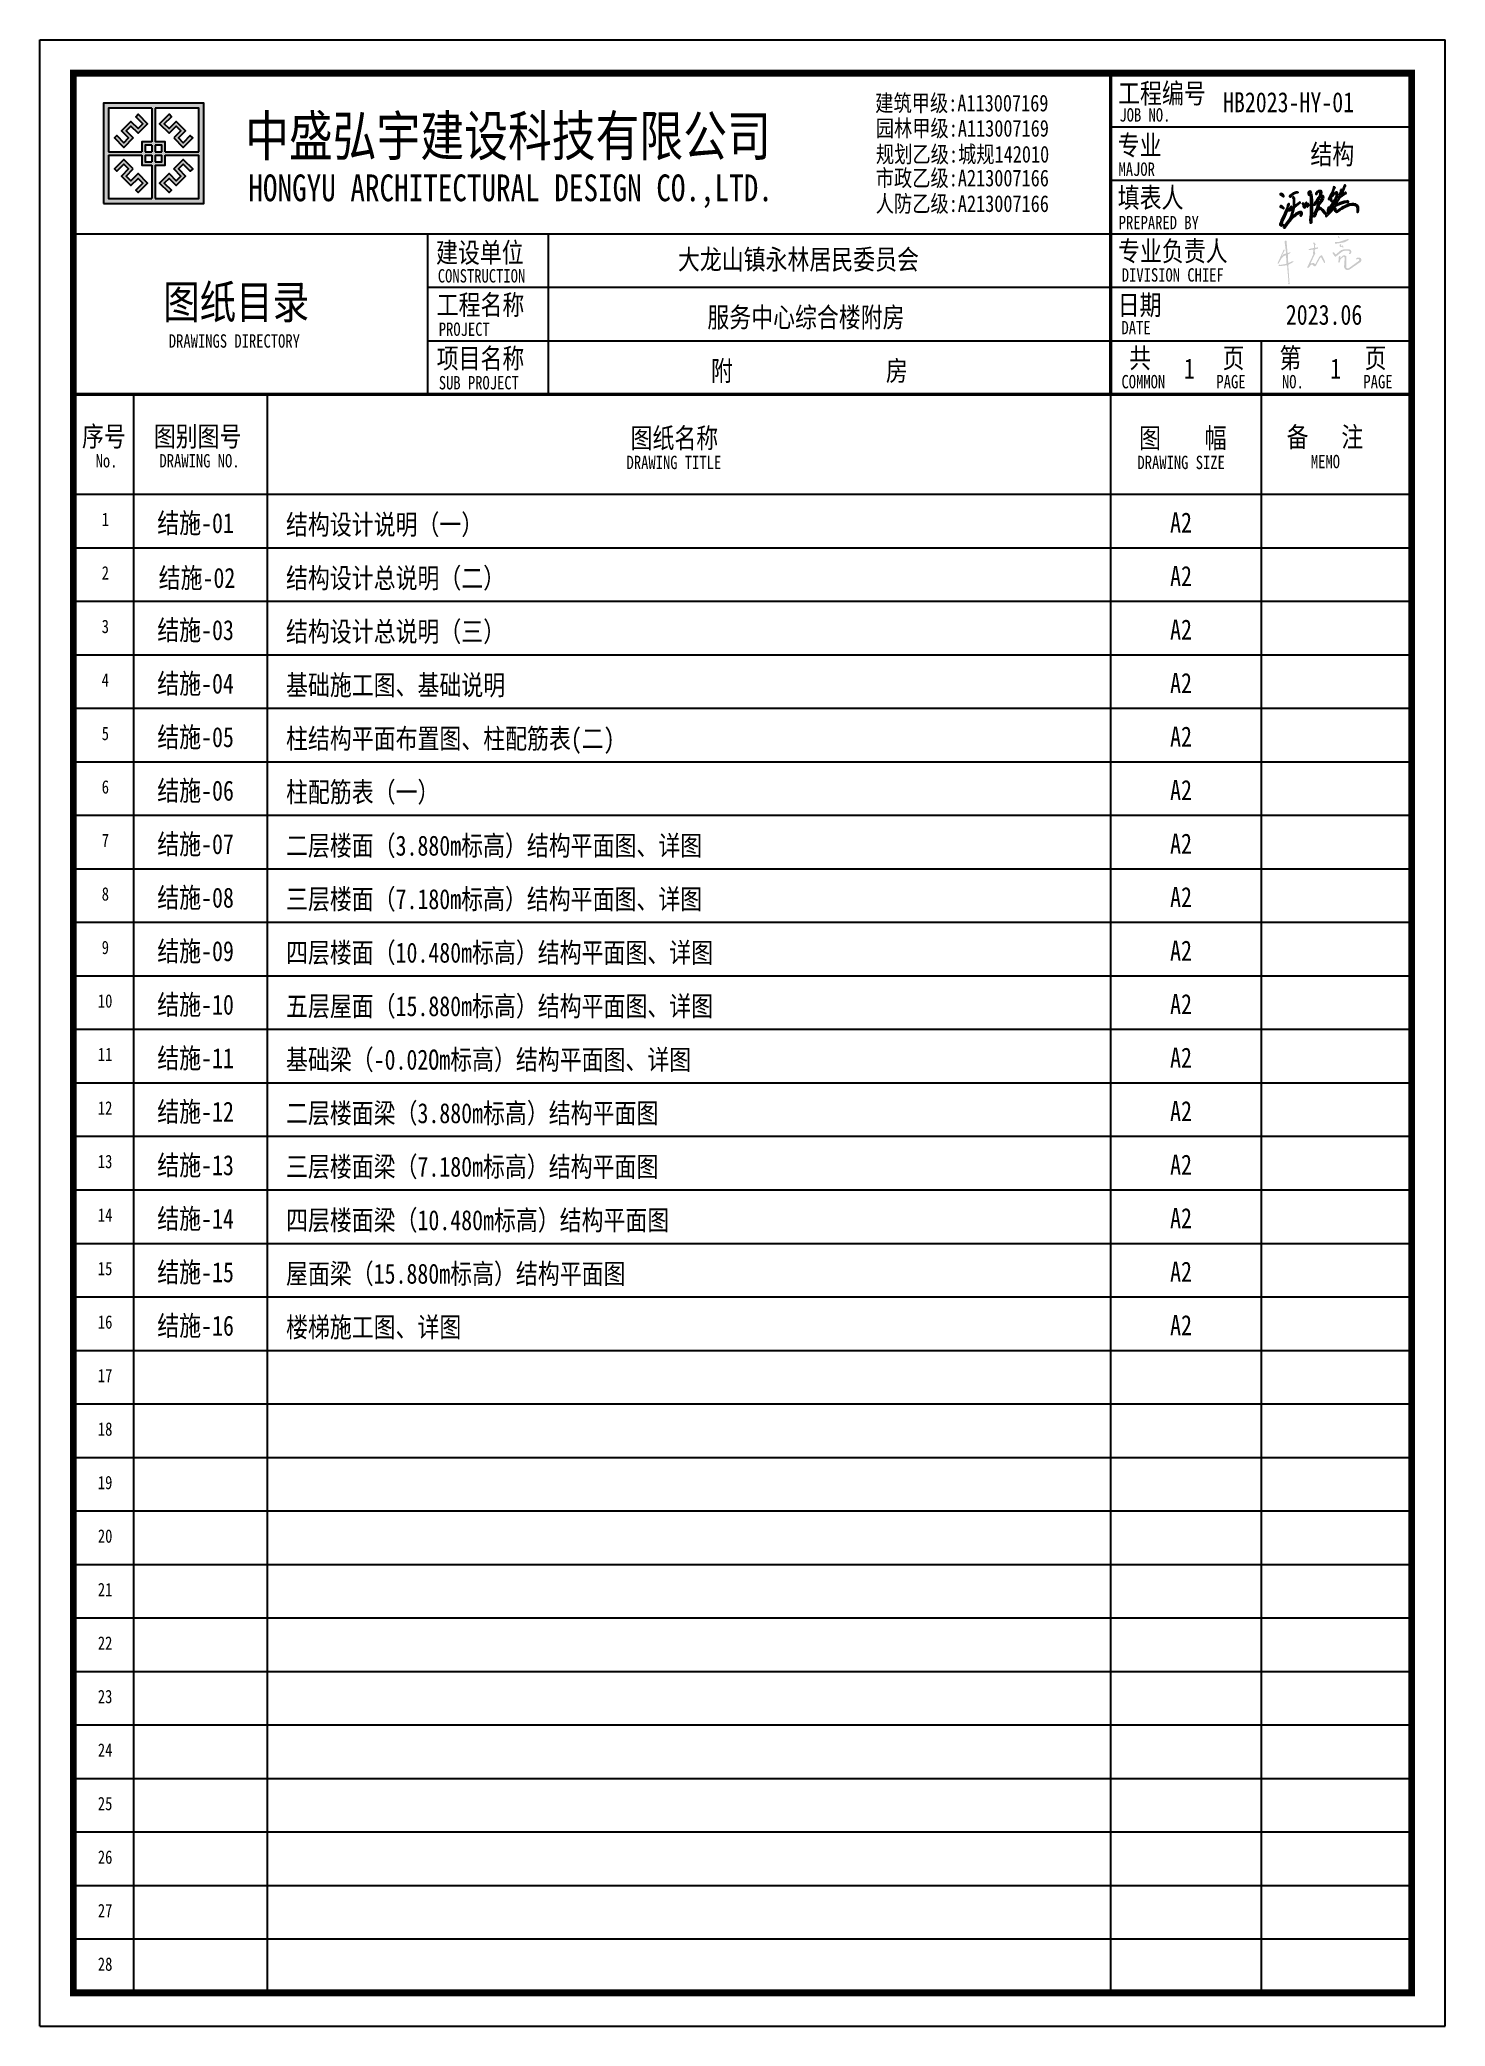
# Model space of a CAD drawing. Extents: x 1051052 to 1482120, y -981644 to -673261.
# Drawn here: x 1051052 to 1072052, y -793329 to -763629 of the extents above; entities that cross this region are included whole.
import ezdxf
from ezdxf.enums import TextEntityAlignment as Align

# ---------------------------------------------------------------- set-up
doc = ezdxf.new("R2010")
doc.units = 0
doc.header["$LTSCALE"] = 1000
doc.header["$MEASUREMENT"] = 0
doc.layers.add('TK', color=142, linetype='Continuous')
doc.layers.add('XM', color=7, linetype='Continuous')
doc.styles.add('HYZT1', font='', dxfattribs={"width": 0.8})
doc.styles.add('HYZT2', font='simhei_0.ttf', dxfattribs={"width": 0.8})
doc.styles.get('HYZT1').set_extended_font_data('SimSun')

msp = doc.modelspace()

# ---------------------------------------------------------------- texts
at = {"layer": 'TK', "style": 'HYZT1', "width": 0.8}
for s, p in [('建筑甲级:A113007169', (1064828.769, -764575.696)), ('园林甲级:A113007169', (1064836.14, -764952.66)), ('规划乙级:城规142010', (1064839.849, -765340.677)), ('市政乙级:A213007166', (1064836.14, -765695.95)), ('人防乙级:A213007166', (1064836.14, -766079.266))]:
    msp.add_text(s, height=250, dxfattribs=at).set_placement(p, align=Align.MIDDLE_CENTER)
at = {"layer": 'TK', "width": 0.8}
for s, height, style, p in [('工程编号', 300, 'HYZT1', (1067163.872, -764580.507)), ('中盛弘宇建设科技有限公司', 600, 'HYZT2', (1054118.995, -765365.825)), ('JOB NO.', 200, 'HYZT1', (1067183.55, -764852.918)), ('专业', 300, 'HYZT1', (1067158.389, -765357.097)), ('HONGYU ARCHITECTURAL DESIGN CO.,LTD.', 400, 'HYZT2', (1054169.043, -766043.325)), ('MAJOR', 200, 'HYZT1', (1067169.856, -765664.435)), ('填表人', 300, 'HYZT1', (1067158.389, -766140.33)), ('PREPARED BY', 200, 'HYZT1', (1067173.364, -766462.551)), ('建设单位', 300, 'HYZT1', (1056972.69, -766961.418)), ('专业负责人', 300, 'HYZT1', (1067163.872, -766938.977)), ('CONSTRUCTION', 200, 'HYZT1', (1056999.54, -767258.875)), ('DIVISION CHIEF', 200, 'HYZT1', (1067219.157, -767245.328)), ('图纸目录', 500, 'HYZT1', (1052894.876, -767799.558)), ('工程名称', 300, 'HYZT1', (1056982.273, -767743.098)), ('日期', 300, 'HYZT1', (1067157.426, -767745.058)), ('DRAWINGS DIRECTORY', 200, 'HYZT1', (1052980.099, -768233.175)), ('PROJECT', 200, 'HYZT1', (1057013.548, -768057.03)), ('DATE', 200, 'HYZT1', (1067214.526, -768033.366)), ('项目名称', 300, 'HYZT1', (1056982.273, -768543.098)), ('共', 300, 'HYZT1', (1067329.43, -768537.332)), ('页', 300, 'HYZT1', (1068725.398, -768537.332)), ('第', 300, 'HYZT1', (1069574.973, -768537.332)), ('页', 300, 'HYZT1', (1070848.053, -768537.332)), ('COMMON', 200, 'HYZT1', (1067214.526, -768841.095)), ('PAGE', 200, 'HYZT1', (1068632.712, -768841.095)), ('NO.', 200, 'HYZT1', (1069611.916, -768841.095)), ('PAGE', 200, 'HYZT1', (1070829.353, -768841.095)), ('SUB PROJECT', 200, 'HYZT1', (1057013.548, -768857.03)), ('序号', 300, 'HYZT1', (1051682.707, -769709.206)), ('图别图号', 300, 'HYZT1', (1052754.927, -769709.206)), ('图纸名称', 300, 'HYZT1', (1059879.635, -769733.482)), ('图    幅', 300, 'HYZT1', (1067477.079, -769733.482)), ('备   注', 300, 'HYZT1', (1069682.074, -769717.826)), ('No.', 200, 'HYZT1', (1051886.486, -770023.703)), ('DRAWING NO.', 200, 'HYZT1', (1052840.277, -770023.703)), ('MEMO', 200, 'HYZT1', (1070044.233, -770035.458)), ('DRAWING TITLE', 200, 'HYZT1', (1059819.292, -770048.502)), ('DRAWING SIZE', 200, 'HYZT1', (1067452.853, -770048.502)), ('1', 200, 'HYZT1', (1051977.354, -770899.791)), ('2', 200, 'HYZT1', (1051977.354, -771699.791)), ('3', 200, 'HYZT1', (1051977.354, -772499.791)), ('4', 200, 'HYZT1', (1051977.354, -773299.791)), ('5', 200, 'HYZT1', (1051977.354, -774099.791)), ('6', 200, 'HYZT1', (1051977.354, -774899.791)), ('7', 200, 'HYZT1', (1051977.354, -775699.791)), ('8', 200, 'HYZT1', (1051977.354, -776499.791)), ('9', 200, 'HYZT1', (1051977.354, -777299.791)), ('10', 200, 'HYZT1', (1051919.421, -778099.791)), ('11', 200, 'HYZT1', (1051919.421, -778899.791)), ('12', 200, 'HYZT1', (1051919.421, -779699.791)), ('13', 200, 'HYZT1', (1051919.421, -780499.791)), ('14', 200, 'HYZT1', (1051919.421, -781299.791)), ('15', 200, 'HYZT1', (1051919.421, -782099.791)), ('16', 200, 'HYZT1', (1051919.421, -782899.791)), ('17', 200, 'HYZT1', (1051919.421, -783699.791)), ('18', 200, 'HYZT1', (1051919.421, -784499.791)), ('19', 200, 'HYZT1', (1051919.421, -785299.791)), ('20', 200, 'HYZT1', (1051919.421, -786099.791)), ('21', 200, 'HYZT1', (1051919.421, -786899.791)), ('22', 200, 'HYZT1', (1051919.421, -787699.791)), ('23', 200, 'HYZT1', (1051919.421, -788499.791)), ('24', 200, 'HYZT1', (1051919.421, -789299.791)), ('25', 200, 'HYZT1', (1051919.421, -790099.791)), ('26', 200, 'HYZT1', (1051919.421, -790899.791)), ('27', 200, 'HYZT1', (1051919.421, -791699.791)), ('28', 200, 'HYZT1', (1051919.421, -792499.791))]:
    msp.add_text(s, height=height, dxfattribs=dict(at, style=style)).set_placement(p)
at = {"layer": 'XM', "style": 'HYZT1', "width": 0.8}
for s, p in [('HB2023-HY-01', (1068731.273, -764713.003)), ('结构', (1070037.877, -765490.72)), ('2023.06', (1069669.973, -767890.72)), ('1', (1068145.794, -768694.992)), ('1', (1070334.112, -768694.992)), ('结施-01', (1052807.84, -771005.147)), ('结构设计说明（一）', (1054731.54, -771027.31)), ('A2', (1067940.992, -770997.096)), ('结施-02', (1052828.84, -771825.016)), ('结构设计总说明（二）', (1054731.54, -771827.31)), ('A2', (1067940.992, -771797.096)), ('结施-03', (1052807.84, -772605.147)), ('结构设计总说明（三）', (1054731.54, -772627.31)), ('A2', (1067940.992, -772597.096)), ('结施-04', (1052807.84, -773405.147)), ('基础施工图、基础说明', (1054731.54, -773427.31)), ('A2', (1067940.992, -773397.096)), ('结施-05', (1052807.84, -774205.147)), ('柱结构平面布置图、柱配筋表(二)', (1054731.54, -774227.31)), ('A2', (1067940.992, -774197.096)), ('结施-06', (1052807.84, -775005.147)), ('柱配筋表（一）', (1054731.54, -775027.31)), ('A2', (1067940.992, -774997.096)), ('结施-07', (1052807.84, -775805.147)), ('二层楼面（3.880m标高）结构平面图、详图', (1054731.54, -775827.31)), ('A2', (1067940.992, -775797.096)), ('结施-08', (1052807.84, -776605.147)), ('三层楼面（7.180m标高）结构平面图、详图', (1054731.54, -776627.31)), ('A2', (1067940.992, -776597.096)), ('结施-09', (1052807.84, -777405.147)), ('四层楼面（10.480m标高）结构平面图、详图', (1054731.54, -777427.31)), ('A2', (1067940.992, -777397.096)), ('结施-10', (1052807.84, -778205.147)), ('五层屋面（15.880m标高）结构平面图、详图', (1054731.54, -778227.31)), ('A2', (1067940.992, -778197.096)), ('结施-11', (1052807.84, -779005.147)), ('基础梁（-0.02Om标高）结构平面图、详图', (1054731.54, -779027.31)), ('A2', (1067940.992, -778997.096)), ('结施-12', (1052807.84, -779805.147)), ('二层楼面梁（3.880m标高）结构平面图', (1054731.54, -779827.31)), ('A2', (1067940.992, -779797.096)), ('结施-13', (1052807.84, -780605.147)), ('三层楼面梁（7.180m标高）结构平面图', (1054731.54, -780627.31)), ('A2', (1067940.992, -780597.096)), ('结施-14', (1052807.84, -781405.147)), ('四层楼面梁（10.480m标高）结构平面图', (1054731.54, -781427.31)), ('A2', (1067940.992, -781397.096)), ('结施-15', (1052807.84, -782205.147)), ('屋面梁（15.880m标高）结构平面图', (1054731.54, -782227.31)), ('A2', (1067940.992, -782197.096)), ('结施-16', (1052807.84, -783005.147)), ('楼梯施工图、详图', (1054731.54, -783027.31)), ('A2', (1067940.992, -782997.096))]:
    msp.add_text(s, height=300, dxfattribs=at).set_placement(p)
for s, p in [(' 大龙山镇永林居民委员会 ', (1062387.713, -766913.683)), (' 服务中心综合楼附房', (1062418.089, -767778.689)), ('附              房', (1062550.838, -768578.689))]:
    msp.add_text(s, height=300, dxfattribs=at).set_placement(p, align=Align.MIDDLE_CENTER)

# ---------------------------------------------------------------- blocks, each defined once
blk = doc.blocks.new('jyukyu')
h = blk.add_hatch(color=256)
h.paths.add_polyline_path([(89950, 49353), (89924, 49391), (89889, 49427), (89851, 49435), (89798, 49433), (89774, 49396), (89790, 49370), (89821, 49318), (89857, 49301), (89905, 49276), (89932, 49244), (89943, 49221), (89954, 49200), (89994, 49198), (90002, 49227), (89987, 49267), (89966, 49314)])
h.paths.add_polyline_path([(89841, 48476), (89872, 48465), (89900, 48452), (89930, 48435), (89965, 48403), (89987, 48382), (90013, 48382), (90032, 48418), (90017, 48446), (90002, 48467), (89982, 48491), (89958, 48517), (89934, 48525), (89909, 48545), (89877, 48561), (89840, 48572), (89820, 48578), (89783, 48564), (89766, 48532), (89777, 48506), (89811, 48485)], flags=17)
h.paths.add_polyline_path([(90199, 48141), (90316, 48480), (90352, 48593), (90367, 48667), (90366, 48717), (90366, 48729), (90354, 48730), (90344, 48713), (90330, 48674), (90307, 48608), (90262, 48471), (90186, 48275), (90089, 48050), (89891, 47635), (89832, 47466), (89771, 47315), (89760, 47269), (89782, 47227), (89807, 47200), (89856, 47185), (89876, 47195), (89882, 47212), (89895, 47226), (89903, 47226), (89917, 47225), (89942, 47223), (89967, 47219), (89978, 47239), (89976, 47261), (89966, 47282), (89953, 47302), (89936, 47313), (89916, 47310), (89891, 47297), (89890, 47367), (89901, 47420), (89912, 47467), (89932, 47491), (89932, 47510), (89960, 47578), (90033, 47757)])
h.paths.add_polyline_path([(90670, 48504), (90612, 48452), (90516, 48388), (90466, 48353), (90429, 48326), (90415, 48330), (90418, 48347), (90440, 48367), (90487, 48394), (90493, 48408), (90499, 48427), (90515, 48442), (90534, 48449), (90547, 48445), (90558, 48455), (90553, 48478), (90552, 48501), (90553, 48525), (90547, 48536), (90534, 48539), (90519, 48536), (90512, 48529), (90513, 48511), (90518, 48493), (90477, 48467), (90404, 48407), (90341, 48352), (90321, 48325), (90316, 48291), (90319, 48265), (90333, 48246), (90354, 48243), (90391, 48247), (90433, 48256), (90469, 48274), (90503, 48284), (90534, 48309), (90581, 48340), (90617, 48367), (90635, 48373), (90646, 48365), (90634, 48317), (90579, 48107), (90529, 47934), (90399, 47661), (90224, 47397), (90068, 47192), (90024, 47131), (90007, 47110), (90008, 47090), (90017, 47071), (90029, 47058), (90055, 47056), (90084, 47070), (90298, 47362), (90541, 47650), (90721, 47836), (90836, 47921), (90945, 47997), (91039, 48052), (91096, 48087), (91139, 48094), (91170, 48099), (91195, 48093), (91209, 48075), (91207, 48051), (91202, 48007), (91185, 47978), (91147, 47963), (91135, 47938), (91138, 47914), (91160, 47891), (91192, 47897), (91224, 47918), (91259, 47964), (91275, 48026), (91275, 48070), (91271, 48119), (91255, 48150), (91225, 48160), (91166, 48164), (91109, 48156), (91045, 48133), (90830, 48015), (90681, 47903), (90548, 47759), (90519, 47721), (90504, 47720), (90499, 47735), (90550, 47823), (90617, 48003), (90678, 48205), (90724, 48407), (90735, 48443), (90763, 48480), (90796, 48511), (91120, 48756), (91142, 48779), (91135, 48808), (91107, 48818), (91064, 48800), (90816, 48621), (90774, 48586), (90760, 48586), (90758, 48647), (90760, 48893), (90750, 49029), (90748, 49063), (90746, 49095), (90743, 49122), (90740, 49144), (90712, 49176), (90683, 49187), (90649, 49187), (90628, 49168), (90626, 49134), (90655, 49104), (90669, 49067), (90679, 49024), (90684, 48971), (90687, 48879), (90687, 48639), (90675, 48605), (90675, 48576), (90675, 48529)])
h.paths.add_polyline_path([(90605, 49407), (90537, 49354), (90453, 49277), (90433, 49246), (90434, 49211), (90450, 49173), (90466, 49168), (90489, 49172), (90496, 49183), (90494, 49209), (90500, 49234), (90510, 49252), (90654, 49349), (90695, 49374), (90781, 49429), (90844, 49456), (90891, 49469), (90954, 49467), (90979, 49473), (90988, 49487), (90979, 49512), (90934, 49528), (90864, 49531), (90803, 49516), (90713, 49478)])
h = blk.add_hatch(color=256)
h.paths.add_polyline_path([(91731, 49359), (91749, 49317), (91776, 49321), (91786, 49340), (91790, 49380), (91792, 49440), (91785, 49480), (91792, 49489), (91804, 49491), (91817, 49472), (91831, 49402), (91849, 49279), (91871, 49109), (91874, 48622), (91883, 48354), (91868, 48014), (91854, 47781), (91832, 47606), (91841, 47428), (91854, 47393), (91891, 47387), (91928, 47406), (91921, 47469), (91913, 47550), (91919, 47659), (91921, 47742), (91938, 47819), (91957, 47952), (91956, 48275), (91956, 48700), (91957, 49011), (91954, 49154), (91943, 49224), (91919, 49347), (91901, 49442), (91884, 49482), (91851, 49566), (91822, 49597), (91780, 49593), (91742, 49568), (91734, 49529), (91718, 49482), (91715, 49402)])
h.paths.add_polyline_path([(91566, 48607), (91579, 48589), (91595, 48542), (91619, 48517), (91643, 48517), (91673, 48520), (91691, 48542), (91691, 48570), (91692, 48594), (91714, 48601), (91729, 48592), (91736, 48631), (91733, 48664), (91725, 48697), (91706, 48708), (91687, 48704), (91682, 48689), (91681, 48661), (91681, 48644), (91673, 48630), (91660, 48608), (91649, 48604), (91636, 48628), (91635, 48666), (91626, 48698), (91624, 48722), (91621, 48752), (91608, 48780), (91584, 48796), (91555, 48795), (91537, 48778), (91530, 48755), (91521, 48730), (91516, 48692), (91505, 48655), (91491, 48638), (91478, 48617), (91479, 48599), (91476, 48564), (91468, 48544), (91452, 48539), (91446, 48561), (91445, 48606), (91436, 48638), (91423, 48671), (91406, 48706), (91376, 48732), (91336, 48739), (91301, 48736), (91291, 48724), (91293, 48712), (91300, 48690), (91323, 48677), (91349, 48657), (91359, 48622), (91356, 48567), (91358, 48531), (91367, 48491), (91387, 48466), (91411, 48449), (91449, 48445), (91479, 48454), (91493, 48483), (91500, 48524), (91519, 48527), (91537, 48536), (91544, 48568), (91549, 48601)])
h.paths.add_polyline_path([(92272, 48777), (92332, 48851), (92347, 48844), (92356, 48817), (92367, 48790), (92388, 48745), (92385, 48703), (92374, 48662), (92356, 48650), (92340, 48642), (92334, 48619), (92339, 48590), (92302, 48449), (92103, 47997), (92070, 47915), (92054, 47870), (92069, 47835), (92099, 47822), (92142, 47840), (92178, 47889), (92209, 47953), (92217, 48000), (92217, 48058), (92308, 48229), (92412, 48513), (92426, 48577), (92432, 48628), (92443, 48649), (92510, 48707), (92613, 48840), (92679, 48974), (92723, 49078), (92734, 49161), (92730, 49213), (92719, 49251), (92691, 49279), (92650, 49286), (92595, 49280), (92570, 49280), (92574, 49316), (92586, 49372), (92604, 49459), (92599, 49507), (92590, 49562), (92561, 49619), (92509, 49627), (92445, 49630), (92385, 49591), (92311, 49549), (92249, 49467), (92232, 49422), (92243, 49378), (92249, 49361), (92268, 49357), (92279, 49375), (92274, 49399), (92272, 49419), (92290, 49431), (92337, 49458), (92367, 49488), (92395, 49527), (92443, 49542), (92481, 49554), (92507, 49550), (92523, 49522), (92527, 49471), (92515, 49395), (92491, 49286), (92456, 49220), (92400, 49149), (92283, 48974), (92197, 48851), (92143, 48755), (92093, 48694), (92070, 48668), (92068, 48639), (92083, 48612), (92120, 48610), (92175, 48638), (92211, 48707)])
h.paths.add_polyline_path([(92373, 48874), (92366, 48888), (92367, 48908), (92388, 48933), (92410, 48961), (92437, 49006), (92451, 49046), (92485, 49100), (92502, 49137), (92528, 49160), (92559, 49189), (92571, 49200), (92627, 49211), (92654, 49198), (92658, 49140), (92645, 49067), (92606, 48999), (92539, 48853), (92502, 48806), (92473, 48768), (92457, 48764), (92443, 48805), (92434, 48843), (92417, 48853), (92390, 48862)], flags=16)
h = blk.add_hatch(color=256)
h.paths.add_polyline_path([(93323, 49307), (93326, 49334), (93384, 49418), (93442, 49593), (93459, 49669), (93473, 49741), (93495, 49785), (93502, 49799), (93528, 49804), (93540, 49821), (93528, 49846), (93508, 49866), (93469, 49870), (93440, 49847), (93440, 49822), (93406, 49712), (93370, 49584), (93305, 49433), (93191, 49235), (93109, 49103), (93088, 49061), (93093, 49024), (93120, 49004), (93143, 49018), (93174, 49047), (93189, 49065), (93207, 49052), (93230, 49002), (93226, 48963), (93243, 48920), (93271, 48885), (93300, 48865), (93329, 48863), (93342, 48888), (93339, 48911), (93320, 48928), (93307, 48935), (93301, 48963), (93301, 48998), (93299, 49024), (93299, 49043), (93281, 49052), (93286, 49081), (93283, 49115), (93268, 49140), (93278, 49158), (93331, 49220), (93384, 49271), (93464, 49359), (93531, 49401), (93566, 49427), (93602, 49439), (93621, 49429), (93631, 49405), (93637, 49356), (93611, 49243), (93556, 49089), (93531, 49033), (93502, 48977), (93449, 48935), (93409, 48918), (93399, 48902), (93402, 48883), (93421, 48860), (93433, 48841), (93339, 48712), (93216, 48541), (93136, 48420), (93113, 48409), (93110, 48424), (93116, 48449), (93111, 48471), (93094, 48475), (93067, 48465), (93064, 48420), (93049, 48342), (93031, 48302), (93016, 48268), (93020, 48243), (93028, 48219), (93063, 48219), (93091, 48240), (93093, 48271), (93121, 48298), (93143, 48329), (93163, 48366), (93186, 48398), (93214, 48424), (93230, 48430), (93237, 48414), (93211, 48372), (93165, 48312), (93107, 48249), (93065, 48195), (93006, 48115), (92993, 48077), (92973, 48041), (92945, 48022), (92924, 48028), (92892, 48072), (92836, 48142), (92792, 48214), (92715, 48309), (92585, 48423), (92518, 48443), (92448, 48438), (92408, 48424), (92384, 48383), (92371, 48347), (92380, 48313), (92412, 48318), (92450, 48330), (92473, 48363), (92519, 48368), (92557, 48344), (92622, 48278), (92740, 48135), (92826, 48020), (92894, 47973), (92923, 47961), (92924, 47936), (92905, 47912), (92904, 47889), (92915, 47870), (92944, 47850), (92978, 47868), (93016, 47912), (93045, 47943), (93155, 48050), (93291, 48190), (93330, 48237), (93369, 48283), (93414, 48315), (93442, 48319), (93477, 48338), (93495, 48349), (93525, 48342), (93527, 48306), (93528, 48278), (93513, 48252), (93515, 48223), (93529, 48198), (93583, 48151), (93644, 48146), (93725, 48161), (93791, 48218), (94013, 48361), (94217, 48483), (94469, 48597), (94616, 48635), (94725, 48649), (94820, 48639), (94888, 48628), (94935, 48602), (95005, 48550), (95044, 48482), (95067, 48396), (95066, 48320), (95060, 48217), (95064, 48142), (95085, 48129), (95115, 48162), (95142, 48285), (95152, 48392), (95140, 48491), (95060, 48620), (94960, 48687), (94824, 48718), (94700, 48719), (94492, 48688), (94304, 48608), (94005, 48451), (93796, 48313), (93686, 48230), (93642, 48210), (93602, 48210), (93594, 48251), (93602, 48347), (93587, 48398), (93552, 48428), (93475, 48427), (93419, 48407), (93353, 48348), (93158, 48153), (93088, 48082), (93067, 48076), (93067, 48094), (93184, 48256), (93261, 48364), (93393, 48550), (93423, 48583), (93436, 48553), (93444, 48526), (93462, 48519), (93526, 48549), (93679, 48612), (93905, 48710), (94196, 48801), (94391, 48836), (94454, 48854), (94461, 48883), (94446, 48906), (94406, 48923), (94370, 48899), (94172, 48866), (93881, 48785), (93630, 48671), (93568, 48643), (93550, 48650), (93635, 48787), (93749, 48954), (93842, 49111), (93882, 49141), (94060, 49269), (94198, 49354), (94263, 49408), (94290, 49460), (94273, 49493), (94227, 49490), (94200, 49456), (94164, 49424), (94119, 49390), (94077, 49361), (94039, 49342), (94000, 49319), (93972, 49316), (93985, 49372), (94095, 49560), (94198, 49809), (94234, 49898), (94264, 49937), (94255, 49982), (94213, 50004), (94179, 49990), (94172, 49945), (94148, 49882), (94105, 49757), (94042, 49624), (94003, 49531), (93987, 49498), (93977, 49494), (93978, 49534), (93976, 49598), (93986, 49623), (94001, 49642), (93993, 49681), (93970, 49695), (93931, 49682), (93915, 49654), (93916, 49627), (93908, 49502), (93876, 49425), (93844, 49305), (93811, 49226), (93775, 49168), (93695, 49116), (93654, 49094), (93642, 49098), (93649, 49128), (93685, 49204), (93706, 49291), (93720, 49391), (93716, 49455), (93665, 49509), (93593, 49518), (93521, 49474), (93459, 49430), (93393, 49376), (93347, 49322)])
h.paths.add_polyline_path([(93616, 48988), (93638, 48997), (93655, 48993), (93658, 48975), (93638, 48949), (93597, 48896), (93311, 48524), (93291, 48491), (93274, 48470), (93266, 48478), (93266, 48491), (93299, 48547), (93431, 48730), (93550, 48909), (93596, 48968)], flags=16)
for points in [[(89954, 49200), (89943, 49221), (89932, 49244), (89905, 49276), (89857, 49301), (89821, 49318), (89790, 49370), (89774, 49396), (89798, 49433), (89851, 49435), (89889, 49427), (89924, 49391), (89950, 49353), (89966, 49314), (89987, 49267), (90002, 49227), (89994, 49198), (89954, 49200)], [(90626, 49134), (90655, 49104), (90669, 49067), (90679, 49024), (90684, 48971), (90687, 48879), (90687, 48639), (90675, 48605), (90675, 48576), (90675, 48529), (90670, 48504), (90612, 48452), (90516, 48388), (90466, 48353), (90429, 48326), (90415, 48330), (90418, 48347), (90440, 48367), (90487, 48394), (90493, 48408), (90499, 48427), (90515, 48442), (90534, 48449), (90547, 48445), (90558, 48455), (90553, 48478), (90552, 48501), (90553, 48525), (90547, 48536), (90534, 48539), (90519, 48536), (90512, 48529), (90513, 48511), (90518, 48493), (90477, 48467), (90404, 48407), (90341, 48352), (90321, 48325), (90316, 48291), (90319, 48265), (90333, 48246), (90354, 48243), (90391, 48247), (90433, 48256), (90469, 48274), (90503, 48284), (90534, 48309), (90581, 48340), (90617, 48367), (90635, 48373), (90646, 48365), (90634, 48317), (90579, 48107), (90529, 47934), (90399, 47661), (90224, 47397), (90068, 47192), (90024, 47131), (90007, 47110), (90008, 47090), (90017, 47071), (90029, 47058), (90055, 47056), (90084, 47070), (90298, 47362), (90541, 47650), (90721, 47836), (90836, 47921), (90945, 47997), (91039, 48052), (91096, 48087), (91139, 48094), (91170, 48099), (91195, 48093), (91209, 48075), (91207, 48051), (91202, 48007), (91185, 47978), (91147, 47963), (91135, 47938), (91138, 47914), (91160, 47891), (91192, 47897), (91224, 47918), (91259, 47964), (91275, 48026), (91275, 48070), (91271, 48119), (91255, 48150), (91225, 48160), (91166, 48164), (91109, 48156), (91045, 48133), (90830, 48015), (90681, 47903), (90548, 47759), (90519, 47721), (90504, 47720), (90499, 47735), (90550, 47823), (90617, 48003), (90678, 48205), (90724, 48407), (90735, 48443), (90763, 48480), (90796, 48511), (91120, 48756), (91142, 48779), (91135, 48808), (91107, 48818), (91064, 48800), (90816, 48621), (90774, 48586), (90760, 48586), (90758, 48647), (90760, 48893), (90750, 49029), (90748, 49063), (90746, 49095), (90743, 49122), (90740, 49144), (90712, 49176), (90683, 49187), (90649, 49187), (90628, 49168), (90626, 49134)], [(90450, 49173), (90434, 49211), (90433, 49246), (90453, 49277), (90537, 49354), (90605, 49407), (90713, 49478), (90803, 49516), (90864, 49531), (90934, 49528), (90979, 49512), (90988, 49487), (90979, 49473), (90954, 49467), (90891, 49469), (90844, 49456), (90781, 49429), (90695, 49374), (90654, 49349), (90510, 49252), (90500, 49234), (90494, 49209), (90496, 49183), (90489, 49172), (90466, 49168), (90450, 49173)], [(91785, 49480), (91792, 49440), (91790, 49380), (91786, 49340), (91776, 49321), (91749, 49317), (91731, 49359), (91715, 49402), (91718, 49482), (91734, 49529), (91742, 49568), (91780, 49593), (91822, 49597), (91851, 49566), (91884, 49482), (91901, 49442), (91919, 49347), (91943, 49224), (91954, 49154), (91957, 49011), (91956, 48700), (91956, 48275), (91957, 47952), (91938, 47819), (91921, 47742), (91919, 47659), (91913, 47550), (91921, 47469), (91928, 47406), (91891, 47387), (91854, 47393), (91841, 47428), (91832, 47606), (91854, 47781), (91868, 48014), (91883, 48354), (91874, 48622), (91871, 49109), (91849, 49279), (91831, 49402), (91817, 49472), (91804, 49491), (91792, 49489), (91785, 49480)], [(92272, 49419), (92274, 49399), (92279, 49375), (92268, 49357), (92249, 49361), (92243, 49378), (92232, 49422), (92249, 49467), (92311, 49549), (92385, 49591), (92445, 49630), (92509, 49627), (92561, 49619), (92590, 49562), (92599, 49507), (92604, 49459), (92586, 49372), (92574, 49316), (92570, 49280), (92595, 49280), (92650, 49286), (92691, 49279), (92719, 49251), (92730, 49213), (92734, 49161), (92723, 49078), (92679, 48974), (92613, 48840), (92510, 48707), (92443, 48649), (92432, 48628), (92426, 48577), (92412, 48513), (92308, 48229), (92217, 48058), (92217, 48000), (92209, 47953), (92178, 47889), (92142, 47840), (92099, 47822), (92069, 47835), (92054, 47870), (92070, 47915), (92103, 47997), (92302, 48449), (92339, 48590), (92334, 48619), (92340, 48642), (92356, 48650), (92374, 48662), (92385, 48703), (92388, 48745), (92367, 48790), (92356, 48817), (92347, 48844), (92332, 48851), (92272, 48777), (92211, 48707), (92175, 48638), (92120, 48610), (92083, 48612), (92068, 48639), (92070, 48668), (92093, 48694), (92143, 48755), (92197, 48851), (92283, 48974), (92400, 49149), (92456, 49220), (92491, 49286), (92515, 49395), (92527, 49471), (92523, 49522), (92507, 49550), (92481, 49554), (92443, 49542), (92395, 49527), (92367, 49488), (92337, 49458), (92290, 49431), (92272, 49419)], [(92559, 49189), (92528, 49160), (92502, 49137), (92485, 49100), (92451, 49046), (92437, 49006), (92410, 48961), (92388, 48933), (92367, 48908), (92366, 48888), (92373, 48874), (92390, 48862), (92417, 48853), (92434, 48843), (92443, 48805), (92457, 48764), (92473, 48768), (92502, 48806), (92539, 48853), (92606, 48999), (92645, 49067), (92658, 49140), (92654, 49198), (92627, 49211), (92571, 49200), (92559, 49189)], [(92448, 48438), (92408, 48424), (92384, 48383), (92371, 48347), (92380, 48313), (92412, 48318), (92450, 48330), (92473, 48363), (92519, 48368), (92557, 48344), (92622, 48278), (92740, 48135), (92826, 48020), (92894, 47973), (92923, 47961), (92924, 47936), (92905, 47912), (92904, 47889), (92915, 47870), (92944, 47850), (92978, 47868), (93016, 47912), (93045, 47943), (93155, 48050), (93291, 48190), (93330, 48237), (93369, 48283), (93414, 48315), (93442, 48319), (93477, 48338), (93495, 48349), (93525, 48342), (93527, 48306), (93528, 48278), (93513, 48252), (93515, 48223), (93529, 48198), (93583, 48151), (93644, 48146), (93725, 48161), (93791, 48218), (94013, 48361), (94217, 48483), (94469, 48597), (94616, 48635), (94725, 48649), (94820, 48639), (94888, 48628), (94935, 48602), (95005, 48550), (95044, 48482), (95067, 48396), (95066, 48320), (95060, 48217), (95064, 48142), (95085, 48129), (95115, 48162), (95142, 48285), (95152, 48392), (95140, 48491), (95060, 48620), (94960, 48687), (94824, 48718), (94700, 48719), (94492, 48688), (94304, 48608), (94005, 48451), (93796, 48313), (93686, 48230), (93642, 48210), (93602, 48210), (93594, 48251), (93602, 48347), (93587, 48398), (93552, 48428), (93475, 48427), (93419, 48407), (93353, 48348), (93158, 48153), (93088, 48082), (93067, 48076), (93067, 48094), (93184, 48256), (93261, 48364), (93393, 48550), (93423, 48583), (93423, 48583), (93436, 48553), (93444, 48526), (93462, 48519), (93526, 48549), (93679, 48612), (93905, 48710), (94196, 48801), (94391, 48836), (94454, 48854), (94461, 48883), (94446, 48906), (94406, 48923), (94370, 48899), (94172, 48866), (93881, 48785), (93630, 48671), (93568, 48643), (93550, 48650), (93635, 48787), (93749, 48954), (93842, 49111), (93882, 49141), (94060, 49269), (94198, 49354), (94263, 49408), (94290, 49460), (94273, 49493), (94227, 49490), (94200, 49456), (94164, 49424), (94119, 49390), (94077, 49361), (94039, 49342), (94000, 49319), (93972, 49316), (93985, 49372), (94095, 49560), (94198, 49809), (94234, 49898), (94264, 49937), (94255, 49982), (94213, 50004), (94179, 49990), (94172, 49945), (94148, 49882), (94105, 49757), (94042, 49624), (94003, 49531), (93987, 49498), (93977, 49494), (93978, 49534), (93976, 49598), (93986, 49623), (94001, 49642), (93993, 49681), (93970, 49695), (93931, 49682), (93915, 49654), (93916, 49627), (93908, 49502), (93876, 49425), (93844, 49305), (93811, 49226), (93775, 49168), (93695, 49116), (93654, 49094), (93642, 49098), (93649, 49128), (93685, 49204), (93706, 49291), (93720, 49391), (93716, 49455), (93665, 49509), (93593, 49518), (93521, 49474), (93459, 49430), (93393, 49376), (93347, 49322), (93323, 49307), (93323, 49307), (93326, 49334), (93384, 49418), (93442, 49593), (93459, 49669), (93473, 49741), (93495, 49785), (93502, 49799), (93528, 49804), (93540, 49821), (93528, 49846), (93508, 49866), (93469, 49870), (93440, 49847), (93440, 49822), (93406, 49712), (93370, 49584), (93305, 49433), (93191, 49235), (93109, 49103), (93088, 49061), (93093, 49024), (93120, 49004), (93143, 49018), (93174, 49047), (93189, 49065), (93207, 49052), (93230, 49002), (93226, 48963), (93243, 48920), (93271, 48885), (93300, 48865), (93329, 48863), (93342, 48888), (93339, 48911), (93320, 48928), (93307, 48935), (93301, 48963), (93301, 48998), (93299, 49024), (93299, 49043), (93281, 49052), (93286, 49081), (93283, 49115), (93268, 49140), (93278, 49158), (93331, 49220), (93384, 49271), (93464, 49359), (93531, 49401), (93566, 49427), (93602, 49439), (93621, 49429), (93631, 49405), (93637, 49356), (93611, 49243), (93556, 49089), (93531, 49033), (93502, 48977), (93449, 48935), (93409, 48918), (93399, 48902), (93402, 48883), (93421, 48860), (93433, 48841), (93339, 48712), (93216, 48541), (93136, 48420), (93113, 48409), (93110, 48424), (93116, 48449), (93111, 48471), (93094, 48475), (93067, 48465), (93064, 48420), (93049, 48342), (93031, 48302), (93016, 48268), (93020, 48243), (93028, 48219), (93063, 48219), (93091, 48240), (93093, 48271), (93121, 48298), (93143, 48329), (93163, 48366), (93186, 48398), (93214, 48424), (93230, 48430), (93237, 48414), (93211, 48372), (93165, 48312), (93107, 48249), (93065, 48195), (93006, 48115), (92993, 48077), (92973, 48041), (92945, 48022), (92924, 48028), (92892, 48072), (92836, 48142), (92792, 48214), (92715, 48309), (92585, 48423), (92518, 48443), (92448, 48438)], [(89760, 47269), (89771, 47315), (89832, 47466), (89891, 47635), (90089, 48050), (90186, 48275), (90262, 48471), (90307, 48608), (90330, 48674), (90344, 48713), (90354, 48730), (90366, 48729), (90366, 48717), (90367, 48667), (90352, 48593), (90316, 48480), (90199, 48141), (90033, 47757), (89960, 47578), (89932, 47510), (89932, 47491), (89912, 47467), (89901, 47420), (89890, 47367), (89891, 47297), (89916, 47310), (89936, 47313), (89953, 47302), (89966, 47282), (89976, 47261), (89978, 47239), (89967, 47219), (89942, 47223), (89917, 47225), (89903, 47226), (89895, 47226), (89882, 47212), (89876, 47195), (89856, 47185), (89807, 47200), (89782, 47227), (89760, 47269)], [(89820, 48578), (89783, 48564), (89766, 48532), (89777, 48506), (89811, 48485), (89841, 48476), (89872, 48465), (89900, 48452), (89930, 48435), (89965, 48403), (89987, 48382), (90013, 48382), (90013, 48382), (90032, 48418), (90017, 48446), (90002, 48467), (89982, 48491), (89958, 48517), (89934, 48525), (89909, 48545), (89877, 48561), (89840, 48572), (89820, 48578)], [(91300, 48690), (91323, 48677), (91349, 48657), (91359, 48622), (91356, 48567), (91358, 48531), (91367, 48491), (91387, 48466), (91411, 48449), (91449, 48445), (91479, 48454), (91493, 48483), (91500, 48524), (91519, 48527), (91537, 48536), (91544, 48568), (91549, 48601), (91566, 48607), (91579, 48589), (91595, 48542), (91619, 48517), (91643, 48517), (91673, 48520), (91691, 48542), (91691, 48570), (91692, 48594), (91714, 48601), (91729, 48592), (91729, 48592), (91736, 48631), (91733, 48664), (91725, 48697), (91706, 48708), (91687, 48704), (91682, 48689), (91681, 48661), (91681, 48644), (91673, 48630), (91660, 48608), (91649, 48604), (91636, 48628), (91635, 48666), (91626, 48698), (91624, 48722), (91621, 48752), (91608, 48780), (91584, 48796), (91555, 48795), (91537, 48778), (91530, 48755), (91521, 48730), (91516, 48692), (91505, 48655), (91491, 48638), (91478, 48617), (91479, 48599), (91476, 48564), (91468, 48544), (91452, 48539), (91446, 48561), (91445, 48606), (91436, 48638), (91423, 48671), (91406, 48706), (91376, 48732), (91336, 48739), (91301, 48736), (91291, 48724), (91293, 48712), (91300, 48690)], [(93596, 48968), (93550, 48909), (93431, 48730), (93299, 48547), (93266, 48491), (93266, 48478), (93274, 48470), (93291, 48491), (93311, 48524), (93597, 48896), (93638, 48949), (93658, 48975), (93655, 48993), (93638, 48997), (93616, 48988), (93596, 48968)]]:
    blk.add_lwpolyline(points)

# ---------------------------------------------------------------- hatches: boundary and pattern name
h = msp.add_hatch(color=7)
h.set_gradient(color1=(255, 255, 255), tint=0.48)
h.paths.add_polyline_path([(1070461.232, -766878.317), (1070455.795, -766951.345), (1070456.864, -766958.611), (1070459.616, -766961.571), (1070464.906, -766963.474), (1070470.832, -766960.937), (1070473.37, -766957.889), (1070484.67, -766918.379), (1070489.655, -766910.079), (1070498.96, -766900.948), (1070528.462, -766874.61), (1070533.177, -766873.281), (1070538.205, -766874.769), (1070541.184, -766877.745), (1070546.397, -766882.954), (1070547.515, -766887.419), (1070549.191, -766900.068), (1070540.775, -767018.637), (1070541.605, -767032.275), (1070547.945, -767045.277), (1070556.955, -767055.279), (1070564.025, -767063.127), (1070575.977, -767069.948), (1070585.321, -767072.282), (1070599.003, -767071.615), (1070618.692, -767067.615), (1070791.887, -766947.593), (1070795.601, -766940.773), (1070796.302, -766930.495), (1070797.003, -766920.232), (1070797.571, -766911.909), (1070794.665, -766906.434), (1070790.425, -766898.443), (1070783.442, -766891.718), (1070775.259, -766887.513), (1070764.971, -766885.644), (1070752.578, -766886.345), (1070734.341, -766890.083), (1070727.326, -766894.988), (1070722.667, -766898.246), (1070720.078, -766903.865), (1070720.779, -766910.405), (1070723.585, -766913.442), (1070730.132, -766914.376), (1070734.107, -766911.573), (1070738.962, -766908.149), (1070743.46, -766907.602), (1070749.136, -766906.912), (1070757.489, -766909.237), (1070763.802, -766913.676), (1070767.309, -766919.749), (1070766.374, -766924.421), (1070765.106, -766930.755), (1070756.787, -766938.67), (1070610.064, -767044.463), (1070603.871, -767046.854), (1070596.054, -767046.854), (1070584.945, -767044.182), (1070579.219, -767042.805), (1070575.07, -767037.811), (1070573.425, -767031.44), (1070573.013, -767021.575), (1070572.623, -767010.035), (1070576.403, -766876.453), (1070575.407, -766869.623), (1070571.007, -766863.63), (1070564.808, -766859.434), (1070558.747, -766855.332), (1070550.611, -766854.64), (1070545.88, -766854.237), (1070528.415, -766854.839), (1070521.216, -766858.236), (1070495.82, -766885.006), (1070492.665, -766888.845), (1070490.852, -766891.051), (1070488.484, -766891.702), (1070486.504, -766891.043), (1070485.184, -766888.735), (1070486.284, -766874.228), (1070486.737, -766864.42), (1070485.419, -766862.265), (1070481.345, -766860.23), (1070476.672, -766860.349), (1070472.598, -766862.265), (1070469.602, -766865.497), (1070466.556, -766868.784)])
h.paths.add_polyline_path([(1070510.244, -766770.993), (1070499.489, -766773.341), (1070491.058, -766777.655), (1070482.216, -766785.051), (1070430.718, -766828.124), (1070427.078, -766832.522), (1070423.569, -766836.76), (1070419.598, -766838.601), (1070415.162, -766838.854), (1070411.021, -766839.091), (1070408.316, -766835.435), (1070405.801, -766832.913), (1070401.786, -766826.339), (1070391.975, -766810.275), (1070388.565, -766805.741), (1070381.369, -766805.741), (1070378.097, -766806.112), (1070374.368, -766807.779), (1070371.522, -766810.818), (1070370.344, -766814.837), (1070370.246, -766819.053), (1070372.405, -766825.033), (1070398.025, -766864.953), (1070401.937, -766869.057), (1070407.046, -766871.54), (1070413.398, -766871.678), (1070418.507, -766870.023), (1070422.579, -766868.703), (1070426.653, -766863.953), (1070510.152, -766797.698), (1070518.313, -766792.698), (1070525.422, -766789.407), (1070534.611, -766787.329), (1070543.157, -766785.396), (1070548.696, -766784.143), (1070557.672, -766784.211), (1070588.191, -766784.442), (1070602.936, -766784.553), (1070612.864, -766785.858), (1070618.015, -766788.431), (1070621.544, -766791.29), (1070625.359, -766798.055), (1070625.717, -766802.938), (1070625.483, -766808.513), (1070623.687, -766811.385), (1070621.412, -766815.021), (1070616.141, -766817.009), (1070613.386, -766819.402), (1070611.829, -766823.112), (1070612.069, -766826.582), (1070612.255, -766829.276), (1070614.105, -766831.727), (1070616.86, -766833.283), (1070622.848, -766833.522), (1070627.999, -766832.206), (1070633.508, -766828.975), (1070639.976, -766822.633), (1070645.725, -766813.419), (1070648.001, -766803.607), (1070648.6, -766793.675), (1070646.085, -766785.777), (1070638.713, -766773.736), (1070622.399, -766764.514), (1070608.232, -766762.584), (1070558.431, -766761.297), (1070536.751, -766763.871)])
h.paths.add_polyline_path([(1070480.325, -766690.572), (1070475.014, -766697.204), (1070473.952, -766705.693), (1070473.785, -766710.457), (1070475.991, -766718.441), (1070480.131, -766723.67), (1070486.068, -766727.338), (1070491.927, -766729.054), (1070496.067, -766729.132), (1070501.769, -766727.728), (1070505.879, -766726.715), (1070508.345, -766724.195), (1070510.007, -766722.495), (1070511.836, -766721.145), (1070513.706, -766720.701), (1070514.531, -766721.525), (1070514.943, -766723.036), (1070515.768, -766729.215), (1070516.234, -766732.705), (1070517.692, -766735.669), (1070519.273, -766737.18), (1070522.022, -766738.072), (1070525.39, -766737.66), (1070527.383, -766736.631), (1070528.688, -766734.433), (1070529.206, -766730.342), (1070528.805, -766727.74), (1070523.715, -766707.155), (1070522.729, -766705.638), (1070520.708, -766705.115), (1070518.85, -766704.634), (1070516.74, -766704.89), (1070514.381, -766705.178), (1070512.922, -766706.311), (1070512.219, -766707.266), (1070511.956, -766708.911), (1070511.231, -766713.436), (1070510.635, -766714.781), (1070508.922, -766715.504), (1070507.463, -766716.121), (1070504.048, -766716.228), (1070501.677, -766715.504), (1070497.755, -766714.307), (1070495.684, -766712.083), (1070493.517, -766709.756), (1070492.983, -766707.082), (1070494.037, -766704.845), (1070496.211, -766702.212), (1070498.082, -766698.971), (1070498.33, -766695.996), (1070497.669, -766692.856), (1070496.097, -766691.038), (1070494.328, -766689.79), (1070491.925, -766689.206), (1070488.614, -766689.401), (1070485.093, -766689.608)])
h.paths.add_polyline_path([(1070489.437, -766643.194), (1070479.871, -766647.89), (1070468.593, -766650.749), (1070456.641, -766651.59), (1070410.09, -766654.865), (1070406.036, -766655.264), (1070403.879, -766657.419), (1070402.883, -766661.399), (1070403.547, -766668.528), (1070404.009, -766673.49), (1070406.036, -766676.653), (1070407.619, -766677.334), (1070411.204, -766677.903), (1070416.586, -766678.26), (1070466.358, -766670.859), (1070485.108, -766667.695), (1070518.193, -766662.112), (1070535.884, -766659.126), (1070554.01, -766653.206), (1070599.864, -766628.713), (1070605.682, -766623.715), (1070609.499, -766618.313), (1070609.34, -766614.181), (1070607.114, -766611.48), (1070602.978, -766609.732), (1070597.094, -766609.414), (1070593.472, -766609.219), (1070588.664, -766610.844), (1070583.892, -766613.546)])
h.paths.add_polyline_path([(1070448.358, -766564.575), (1070447.874, -766573.436), (1070447.706, -766576.523), (1070449.487, -766579.88), (1070452.873, -766582.619), (1070460.775, -766593.413), (1070462.556, -766595.846), (1070467.548, -766596.635), (1070470.45, -766595.346), (1070472.247, -766593.29), (1070472.559, -766590.171), (1070471.857, -766586.272), (1070456.481, -766564.517), (1070455.294, -766563.425), (1070452.67, -766562.988), (1070450.134, -766563.512)])
h.paths.add_polyline_path([(1070082.925, -766665.053), (1070083.623, -766682.509), (1070084.781, -766685.561), (1070085.608, -766687.744), (1070089.351, -766689.311), (1070091.287, -766691.775), (1070093.343, -766738.591), (1070092.332, -766740.362), (1070090.385, -766741.53), (1070087.727, -766743.123), (1070082.247, -766744.329), (1070077.355, -766745.406), (1070072.584, -766745.63), (1070017.792, -766758.931), (1070015.035, -766760.837), (1070012.873, -766763.604), (1070012.265, -766766.844), (1070012.67, -766769.747), (1070013.954, -766772.042), (1070016.521, -766773.122), (1070019.764, -766773.594), (1070022.6, -766774.008), (1070025.913, -766773.729), (1070078.376, -766764.531), (1070080.663, -766765.097), (1070082.779, -766766.621), (1070083.567, -766769.377), (1070083.436, -766773.379), (1070083.607, -766798.555), (1070082.214, -766801.569), (1070079.081, -766804.004), (1070077.224, -766807.598), (1070077.108, -766814.322), (1070076.976, -766821.968), (1070078.385, -766826.611), (1070081.5, -766831.762), (1070081.729, -766834.619), (1070081.911, -766836.891), (1070080.127, -766839.991), (1069991.682, -767026.614), (1069991.238, -767031.177), (1069992.495, -767035.921), (1069995.986, -767039.269), (1069999.757, -767040.386), (1070005.762, -767040.246), (1070010.231, -767038.572), (1070012.884, -767035.223), (1070043.838, -766996.16), (1070046.96, -766993.102), (1070051.11, -766991.72), (1070054.845, -766990.476), (1070059.755, -766990.857), (1070065.229, -766991.28), (1070070.128, -766992.757), (1070073.24, -766996.384), (1070078.081, -767000.702), (1070089.724, -767011.088), (1070091.746, -767012.891), (1070096.562, -767015.345), (1070100.937, -767015.915), (1070105.788, -767015.535), (1070108.894, -767015.292), (1070113.206, -767013.064), (1070116.655, -767011.283), (1070119.198, -767008.408), (1070122.147, -767002.897), (1070127.324, -766993.22), (1070185.59, -766886.014), (1070188.703, -766882.781), (1070191.762, -766881.381), (1070195.177, -766881.969), (1070198.003, -766883.969), (1070200.829, -766887.616), (1070240.704, -766962.153), (1070244.528, -766966.043), (1070248.127, -766967.551), (1070251.726, -766967.551), (1070254.396, -766965.927), (1070256.021, -766963.027), (1070256.718, -766957.924), (1070255.905, -766952.125), (1070254.867, -766944.717), (1070251.726, -766936.815), (1070213.737, -766857.84), (1070208.835, -766853.967), (1070203.684, -766853.624), (1070198.076, -766854.425), (1070192.323, -766855.246), (1070188.232, -766858.541), (1070185.552, -766860.465), (1070180.191, -766865.623), (1070168.951, -766876.812), (1070118.873, -766969.103), (1070116.84, -766975.564), (1070114.602, -766978.506), (1070112.801, -766980.873), (1070110.125, -766981.684), (1070107.513, -766982.475), (1070105.296, -766981.802), (1070102.534, -766980.963), (1070093.869, -766972.033), (1070089.621, -766967.792), (1070086.201, -766966.136), (1070080.811, -766965.411), (1070075.526, -766965.929), (1070070.551, -766967.585), (1070065.545, -766969.252), (1070051.902, -766972.293), (1070047.811, -766973.204), (1070044.464, -766971.855), (1070042.422, -766968.65), (1070042.86, -766964.133), (1070045.485, -766959.471), (1070099.86, -766844.116), (1070103.797, -766837.703), (1070106.475, -766833.34), (1070108.672, -766825.797), (1070108.491, -766815.876), (1070108.389, -766810.273), (1070108.327, -766806.844), (1070107.944, -766804.111), (1070107.039, -766801.956), (1070104.812, -766800.078), (1070102.966, -766798.522), (1070101.613, -766797.381), (1070100.776, -766795.281), (1070104.2, -766769.343), (1070105.26, -766766.891), (1070108.552, -766763.602), (1070112.393, -766761.629), (1070141.693, -766752.529), (1070148.065, -766750.64), (1070151.016, -766748.357), (1070152.634, -766745.789), (1070152.539, -766741.985), (1070152.432, -766737.697), (1070151.397, -766734.568), (1070148.922, -766731.239), (1070147.345, -766729.118), (1070145.114, -766729.432), (1070143.591, -766731.049), (1070141.876, -766732.87), (1070140.092, -766734.763), (1070138.07, -766735.233), (1070132.547, -766736.518), (1070111.893, -766738.847), (1070109.047, -766738.51), (1070107.739, -766737.131), (1070107.085, -766735.171), (1070106.867, -766731.47), (1070107.939, -766696.506), (1070109.431, -766693.86), (1070111.475, -766692.43), (1070114.44, -766691.92), (1070116.28, -766690.286), (1070116.28, -766688.754), (1070115.617, -766686.303), (1070113.833, -766684.802), (1070092.99, -766659.57), (1070090.736, -766658.538), (1070087.263, -766658.257), (1070085.103, -766659.101), (1070083.507, -766660.789)])
h.paths.add_polyline_path([(1069650.873, -766641.831), (1069673.234, -766813.769), (1069673.567, -766820.244), (1069672.966, -766823.788), (1069671.379, -766827.26), (1069668.659, -766828.393), (1069660.196, -766829.072), (1069643.115, -766830.713), (1069639.409, -766832.353), (1069637.614, -766834.346), (1069634.955, -766838.33), (1069618.814, -766856.611), (1069616.575, -766857.392), (1069614.813, -766857.172), (1069613.858, -766856.291), (1069613.711, -766854.31), (1069614.372, -766849.834), (1069649.304, -766786.802), (1069651.923, -766778.348), (1069651.923, -766773.373), (1069650.417, -766768.514), (1069647.753, -766766.084), (1069644.047, -766766.2), (1069641.108, -766766.668), (1069638.379, -766768.656), (1069636.332, -766771.382), (1069634.854, -766774.393), (1069550.323, -766962.244), (1069547.912, -766969.243), (1069547.912, -766973.343), (1069550.026, -766975.207), (1069553.011, -766975.952), (1069555.791, -766976.647), (1069558.856, -766976.077), (1069562.96, -766972.597), (1069565.821, -766966.136), (1069606.752, -766897.099), (1069639.301, -766865.395), (1069661.355, -766853.553), (1069664.807, -766853.014), (1069666.749, -766853.984), (1069668.907, -766856.355), (1069671.064, -766860.882), (1069673.761, -766871.984), (1069674.517, -766883.085), (1069680.518, -766967.179), (1069680.276, -766972.029), (1069678.327, -766974.787), (1069676.059, -766977.996), (1069671.021, -766980.95), (1069591.705, -766995.428), (1069588.361, -766995.048), (1069586.037, -766993.148), (1069584.981, -766991.038), (1069583.868, -766988.814), (1069582.587, -766988.224), (1069580.183, -766988.031), (1069578.221, -766988.685), (1069576.531, -766990.536), (1069575.768, -766992.333), (1069573.697, -766995.274), (1069570.808, -766997.616), (1069567.047, -766998.596), (1069563.305, -766999.571), (1069561.501, -767001.552), (1069560.964, -767004.004), (1069561.807, -767006.456), (1069562.637, -767008.868), (1069565.259, -767010.441), (1069569.324, -767011.897), (1069573.773, -767012.05), (1069644.226, -767007.572), (1069680.309, -766999.735), (1069684.382, -766999.468), (1069686.471, -767000.417), (1069689.035, -767002.788), (1069689.32, -767006.868), (1069689.635, -767011.379), (1069711.229, -767263.172), (1069710.344, -767267.311), (1069708.364, -767268.159), (1069706.588, -767268.92), (1069704.538, -767269.797), (1069703.129, -767272.117), (1069703.553, -767274.378), (1069705.251, -767277.205), (1069706.837, -767279.845), (1069711.759, -767282.858), (1069715.154, -767284.554), (1069719.257, -767284.413), (1069722.229, -767284.311), (1069723.926, -767282.717), (1069726.189, -767277.629), (1069706.527, -766998.78), (1069707.108, -766995.777), (1069710.344, -766992.544), (1069718.049, -766987.617), (1069781.076, -766953.132), (1069784.699, -766948.945), (1069785.512, -766945.423), (1069784.292, -766942.579), (1069781.445, -766941.495), (1069778.529, -766940.385), (1069771.954, -766941.224), (1069766.26, -766942.714), (1069761.106, -766944.063), (1069755.892, -766945.427), (1069714.467, -766965.589), (1069711.259, -766968.927), (1069708.318, -766969.328), (1069706.046, -766967.592), (1069705.912, -766963.185), (1069701.401, -766846.195), (1069701.843, -766840.735), (1069702.843, -766839.163), (1069706.274, -766836.95), (1069736.153, -766818.811), (1069739.476, -766815.821), (1069741.186, -766812.003), (1069741.186, -766807.582), (1069739.577, -766805.773), (1069737.364, -766805.27), (1069732.737, -766805.572), (1069728.11, -766807.079), (1069723.877, -766808.458), (1069701.255, -766819.64), (1069698.963, -766820.103), (1069696.928, -766819.396), (1069696.043, -766817.805), (1069695.601, -766813.826), (1069680.522, -766639.84), (1069678.799, -766636.769), (1069677.179, -766635.474), (1069674.109, -766633.021), (1069670.482, -766632.237), (1069667.799, -766631.657), (1069664.907, -766631.746), (1069662.56, -766632.729), (1069659.753, -766633.905), (1069657.337, -766634.917), (1069654.16, -766637.492)])
at = {"layer": 'TK'}
h = msp.add_hatch(color=256, dxfattribs=at)
h.paths.add_polyline_path([(1053501.616, -764578.979), (1052001.616, -764578.979), (1052001.616, -766078.979), (1053501.616, -766078.979)])
h.paths.add_polyline_path([(1053426.616, -765353.979), (1053426.616, -766003.979), (1052776.616, -766003.979), (1052776.616, -765503.979), (1052926.616, -765503.979), (1052926.616, -765353.979)], flags=16)
h.paths.add_polyline_path([(1053426.616, -765303.979), (1052926.616, -765303.979), (1052926.616, -765153.979), (1052776.616, -765153.979), (1052776.616, -764653.979), (1053426.616, -764653.979)], flags=16)
h.paths.add_polyline_path([(1053336.517, -765560.392), (1053301.162, -765595.747), (1053195.203, -765489.788), (1053124.394, -765560.597), (1053230.353, -765666.556), (1053089.035, -765807.874), (1052983.076, -765701.916), (1052912.43, -765772.561), (1053018.389, -765878.52), (1052983.029, -765913.88), (1052841.715, -765772.566), (1052983.076, -765631.205), (1053089.1, -765737.23), (1053159.708, -765666.622), (1053053.683, -765560.597), (1053195.203, -765419.078)], flags=0)
h.paths.add_polyline_path([(1053195.203, -765238.88), (1053053.683, -765097.36), (1053159.708, -764991.336), (1053089.1, -764920.728), (1052983.076, -765026.753), (1052841.715, -764885.392), (1052983.029, -764744.078), (1053018.389, -764779.438), (1052912.43, -764885.397), (1052983.076, -764956.042), (1053089.035, -764850.083), (1053230.353, -764991.402), (1053124.394, -765097.36), (1053195.203, -765168.169), (1053301.162, -765062.211), (1053336.517, -765097.566)], flags=0)
h.paths.add_polyline_path([(1052876.616, -765353.979), (1052876.616, -765453.979), (1052776.616, -765453.979), (1052776.616, -765353.979)], flags=16)
h.paths.add_polyline_path([(1052876.616, -765303.979), (1052776.616, -765303.979), (1052776.616, -765203.979), (1052876.616, -765203.979)], flags=16)
h.paths.add_polyline_path([(1052726.616, -765353.979), (1052726.616, -765453.979), (1052626.616, -765453.979), (1052626.616, -765353.979)], flags=16)
h.paths.add_polyline_path([(1052726.616, -765303.979), (1052626.616, -765303.979), (1052626.616, -765203.979), (1052726.616, -765203.979)], flags=16)
h.paths.add_polyline_path([(1052726.616, -765503.979), (1052726.616, -766003.979), (1052076.616, -766003.979), (1052076.616, -765353.979), (1052576.616, -765353.979), (1052576.616, -765503.979)], flags=16)
h.paths.add_polyline_path([(1052726.616, -765153.979), (1052576.616, -765153.979), (1052576.616, -765303.979), (1052076.616, -765303.979), (1052076.616, -764653.979), (1052726.616, -764653.979)], flags=16)
h.paths.add_polyline_path([(1052661.517, -765772.566), (1052520.203, -765913.88), (1052484.843, -765878.52), (1052590.802, -765772.561), (1052520.156, -765701.916), (1052414.197, -765807.874), (1052272.879, -765666.556), (1052378.838, -765560.597), (1052308.029, -765489.788), (1052202.07, -765595.747), (1052166.715, -765560.392), (1052308.029, -765419.078), (1052449.549, -765560.597), (1052343.524, -765666.622), (1052414.132, -765737.23), (1052520.156, -765631.205)], flags=0)
h.paths.add_polyline_path([(1052661.517, -764885.392), (1052520.156, -765026.753), (1052414.132, -764920.728), (1052343.524, -764991.336), (1052449.549, -765097.36), (1052308.029, -765238.88), (1052166.715, -765097.566), (1052202.07, -765062.211), (1052308.029, -765168.169), (1052378.838, -765097.36), (1052272.879, -764991.402), (1052414.197, -764850.083), (1052520.156, -764956.042), (1052590.802, -764885.397), (1052484.843, -764779.438), (1052520.203, -764744.078)], flags=0)
for points in [[(1052414.132, -764920.728), (1052520.156, -765026.753), (1052661.517, -764885.392), (1052520.203, -764744.078), (1052484.843, -764779.438), (1052590.802, -764885.397), (1052520.156, -764956.042), (1052414.197, -764850.083), (1052272.879, -764991.402), (1052378.838, -765097.36), (1052308.029, -765168.169), (1052202.07, -765062.211), (1052166.715, -765097.566), (1052308.029, -765238.88), (1052449.549, -765097.36), (1052343.524, -764991.336)], [(1053159.708, -764991.336), (1053053.683, -765097.36), (1053195.203, -765238.88), (1053336.517, -765097.566), (1053301.162, -765062.211), (1053195.203, -765168.169), (1053124.394, -765097.36), (1053230.353, -764991.402), (1053089.035, -764850.083), (1052983.076, -764956.042), (1052912.43, -764885.397), (1053018.389, -764779.438), (1052983.029, -764744.078), (1052841.715, -764885.392), (1052983.076, -765026.753), (1053089.1, -764920.728)], [(1052343.524, -765666.622), (1052449.549, -765560.597), (1052308.029, -765419.078), (1052166.715, -765560.392), (1052202.07, -765595.747), (1052308.029, -765489.788), (1052378.838, -765560.597), (1052272.879, -765666.556), (1052414.197, -765807.874), (1052520.156, -765701.916), (1052590.802, -765772.561), (1052484.843, -765878.52), (1052520.203, -765913.88), (1052661.517, -765772.566), (1052520.156, -765631.205), (1052414.132, -765737.23)], [(1053089.1, -765737.23), (1052983.076, -765631.205), (1052841.715, -765772.566), (1052983.029, -765913.88), (1053018.389, -765878.52), (1052912.43, -765772.561), (1052983.076, -765701.916), (1053089.035, -765807.874), (1053230.353, -765666.556), (1053124.394, -765560.597), (1053195.203, -765489.788), (1053301.162, -765595.747), (1053336.517, -765560.392), (1053195.203, -765419.078), (1053053.683, -765560.597), (1053159.708, -765666.622)]]:
    msp.add_hatch(color=256, dxfattribs=at).paths.add_polyline_path(points)

# ---------------------------------------------------------------- linework, layer by layer
for p, q in [((1051051.616, -763628.979), (1072052.104, -763628.979)), ((1051051.616, -793329.317), (1051051.616, -763628.979)), ((1072052.104, -793329.317), (1072052.104, -763628.979)), ((1072052.104, -793329.317), (1072052.104, -763628.979)), ((1051551.616, -766528.979), (1051551.616, -764128.979)), ((1068594.305, -764128.979), (1071552.104, -764128.979)), ((1052726.616, -764653.979), (1052726.616, -765153.979)), ((1052776.616, -764653.979), (1052776.616, -765153.979)), ((1067051.217, -764928.979), (1071552.104, -764928.979)), ((1052076.616, -765303.979), (1052576.616, -765303.979)), ((1052076.616, -765353.979), (1052576.616, -765353.979)), ((1052626.616, -765303.979), (1052726.616, -765303.979)), ((1052626.616, -765353.979), (1052726.616, -765353.979)), ((1052726.616, -765203.979), (1052726.616, -765303.979)), ((1052726.616, -765353.979), (1052726.616, -765453.979)), ((1052776.616, -765203.979), (1052776.616, -765303.979)), ((1052776.616, -765303.979), (1052876.616, -765303.979)), ((1052776.616, -765353.979), (1052876.616, -765353.979)), ((1052776.616, -765353.979), (1052776.616, -765453.979)), ((1052926.616, -765303.979), (1053426.616, -765303.979)), ((1052926.616, -765353.979), (1053426.616, -765353.979)), ((1052726.616, -765503.979), (1052726.616, -766003.979)), ((1052776.616, -765503.979), (1052776.616, -766003.979)), ((1067051.217, -765728.979), (1071552.104, -765728.979)), ((1051551.616, -766528.979), (1071552.104, -766528.979)), ((1056852.104, -768928.979), (1056852.104, -766528.979)), ((1058652.104, -768928.979), (1058652.104, -766528.979)), ((1056852.104, -767328.979), (1071552.104, -767328.979)), ((1056852.104, -768128.979), (1071552.104, -768128.979)), ((1069301.66, -768128.979), (1069301.66, -768928.979)), ((1052451.484, -768928.979), (1052451.484, -792829.317)), ((1054451.484, -768928.979), (1054451.484, -792829.317)), ((1067051.217, -768928.979), (1067051.217, -792829.317)), ((1069301.66, -768928.979), (1069301.66, -792829.317)), ((1071552.104, -770428.979), (1051551.616, -770428.979)), ((1071552.104, -771228.979), (1051551.616, -771228.979)), ((1071552.104, -772028.979), (1051551.616, -772028.979)), ((1071552.104, -772828.979), (1051551.616, -772828.979)), ((1071552.104, -773628.979), (1051551.616, -773628.979)), ((1071552.104, -774428.979), (1051551.616, -774428.979)), ((1071552.104, -775228.979), (1051551.616, -775228.979)), ((1071552.104, -776028.979), (1051551.616, -776028.979)), ((1071552.104, -776828.979), (1051551.616, -776828.979)), ((1071552.104, -777628.979), (1051551.616, -777628.979)), ((1071552.104, -778428.979), (1051551.616, -778428.979)), ((1071552.104, -779228.979), (1051551.616, -779228.979)), ((1071552.104, -780028.979), (1051551.616, -780028.979)), ((1071552.104, -780828.979), (1051551.616, -780828.979)), ((1071552.104, -781628.979), (1051551.616, -781628.979)), ((1071552.104, -782428.979), (1051551.616, -782428.979)), ((1071552.104, -783228.979), (1051551.616, -783228.979)), ((1071552.104, -784028.979), (1051551.616, -784028.979)), ((1071552.104, -784828.979), (1051551.616, -784828.979)), ((1071552.104, -785628.979), (1051551.616, -785628.979)), ((1071552.104, -786428.979), (1051551.616, -786428.979)), ((1071552.104, -787228.979), (1051551.616, -787228.979)), ((1071552.104, -788028.979), (1051551.616, -788028.979)), ((1071552.104, -788828.979), (1051551.616, -788828.979)), ((1071552.104, -789628.979), (1051551.616, -789628.979)), ((1071552.104, -790428.979), (1051551.616, -790428.979)), ((1071552.104, -791228.979), (1051551.616, -791228.979)), ((1071552.104, -792028.979), (1051551.616, -792028.979)), ((1051051.616, -793329.317), (1072052.104, -793329.317))]:
    msp.add_line(p, q, dxfattribs=at)
at = {"layer": 'TK', "const_width": 100}
msp.add_lwpolyline([(1051551.616, -764128.979), (1071552.104, -764128.979), (1071552.104, -792829.317), (1051551.616, -792829.317)], close=True, dxfattribs=at)
at = {"layer": 'TK', "const_width": 50}
for points in [[(1067051.217, -768928.979), (1067051.217, -764085.317)], [(1071552.104, -768928.979), (1051551.616, -768928.979)]]:
    msp.add_lwpolyline(points, dxfattribs=at)
at = {"layer": 'TK'}
for points in [[(1052001.616, -766078.979), (1053501.616, -766078.979), (1053501.616, -764578.979), (1052001.616, -764578.979)], [(1052449.549, -765097.36), (1052308.029, -765238.88), (1052166.715, -765097.566), (1052202.07, -765062.211), (1052308.029, -765168.169), (1052378.838, -765097.36), (1052272.879, -764991.402), (1052414.197, -764850.083), (1052520.156, -764956.042), (1052590.802, -764885.397), (1052484.843, -764779.438), (1052520.203, -764744.078), (1052661.517, -764885.392), (1052520.156, -765026.753), (1052414.132, -764920.728), (1052343.524, -764991.336)], [(1053053.683, -765097.36), (1053195.203, -765238.88), (1053336.517, -765097.566), (1053301.162, -765062.211), (1053195.203, -765168.169), (1053124.394, -765097.36), (1053230.353, -764991.402), (1053089.035, -764850.083), (1052983.076, -764956.042), (1052912.43, -764885.397), (1053018.389, -764779.438), (1052983.029, -764744.078), (1052841.715, -764885.392), (1052983.076, -765026.753), (1053089.1, -764920.728), (1053159.708, -764991.336)], [(1052449.549, -765560.597), (1052308.029, -765419.078), (1052166.715, -765560.392), (1052202.07, -765595.747), (1052308.029, -765489.788), (1052378.838, -765560.597), (1052272.879, -765666.556), (1052414.197, -765807.874), (1052520.156, -765701.916), (1052590.802, -765772.561), (1052484.843, -765878.52), (1052520.203, -765913.88), (1052661.517, -765772.566), (1052520.156, -765631.205), (1052414.132, -765737.23), (1052343.524, -765666.622)], [(1053053.683, -765560.597), (1053195.203, -765419.078), (1053336.517, -765560.392), (1053301.162, -765595.747), (1053195.203, -765489.788), (1053124.394, -765560.597), (1053230.353, -765666.556), (1053089.035, -765807.874), (1052983.076, -765701.916), (1052912.43, -765772.561), (1053018.389, -765878.52), (1052983.029, -765913.88), (1052841.715, -765772.566), (1052983.076, -765631.205), (1053089.1, -765737.23), (1053159.708, -765666.622)]]:
    msp.add_lwpolyline(points, close=True, dxfattribs=at)
for points in [[(1052726.616, -764653.979), (1052076.616, -764653.979), (1052076.616, -765303.979)], [(1053426.616, -765303.979), (1053426.616, -764653.979), (1052776.616, -764653.979)], [(1052076.616, -765353.979), (1052076.616, -766003.979), (1052726.616, -766003.979)], [(1052726.616, -765153.979), (1052576.616, -765153.979), (1052576.616, -765303.979)], [(1052576.616, -765353.979), (1052576.616, -765503.979), (1052726.616, -765503.979)], [(1052726.616, -765203.979), (1052626.616, -765203.979), (1052626.616, -765303.979)], [(1052626.616, -765353.979), (1052626.616, -765453.979), (1052726.616, -765453.979)], [(1052926.616, -765303.979), (1052926.616, -765153.979), (1052776.616, -765153.979)], [(1052876.616, -765303.979), (1052876.616, -765203.979), (1052776.616, -765203.979)], [(1052776.616, -766003.979), (1053426.616, -766003.979), (1053426.616, -765353.979)], [(1052776.616, -765453.979), (1052876.616, -765453.979), (1052876.616, -765353.979)], [(1052776.616, -765503.979), (1052926.616, -765503.979), (1052926.616, -765353.979)]]:
    msp.add_lwpolyline(points, dxfattribs=at)

# ---------------------------------------------------------------- block references
at = {"xscale": 0.2176, "yscale": 0.2176, "zscale": 0.2176}
msp.add_blockref('jyukyu', (1050051.717, -776682.19), dxfattribs=at)

msp.set_redraw_order([(e.dxf.handle, doc.entitydb.next_handle()) for e in msp.query("TEXT MTEXT ATTDEF DIMENSION ARC_DIMENSION")])  # texts and dimensions are drawn at this point

doc.saveas('drawing.dxf')
